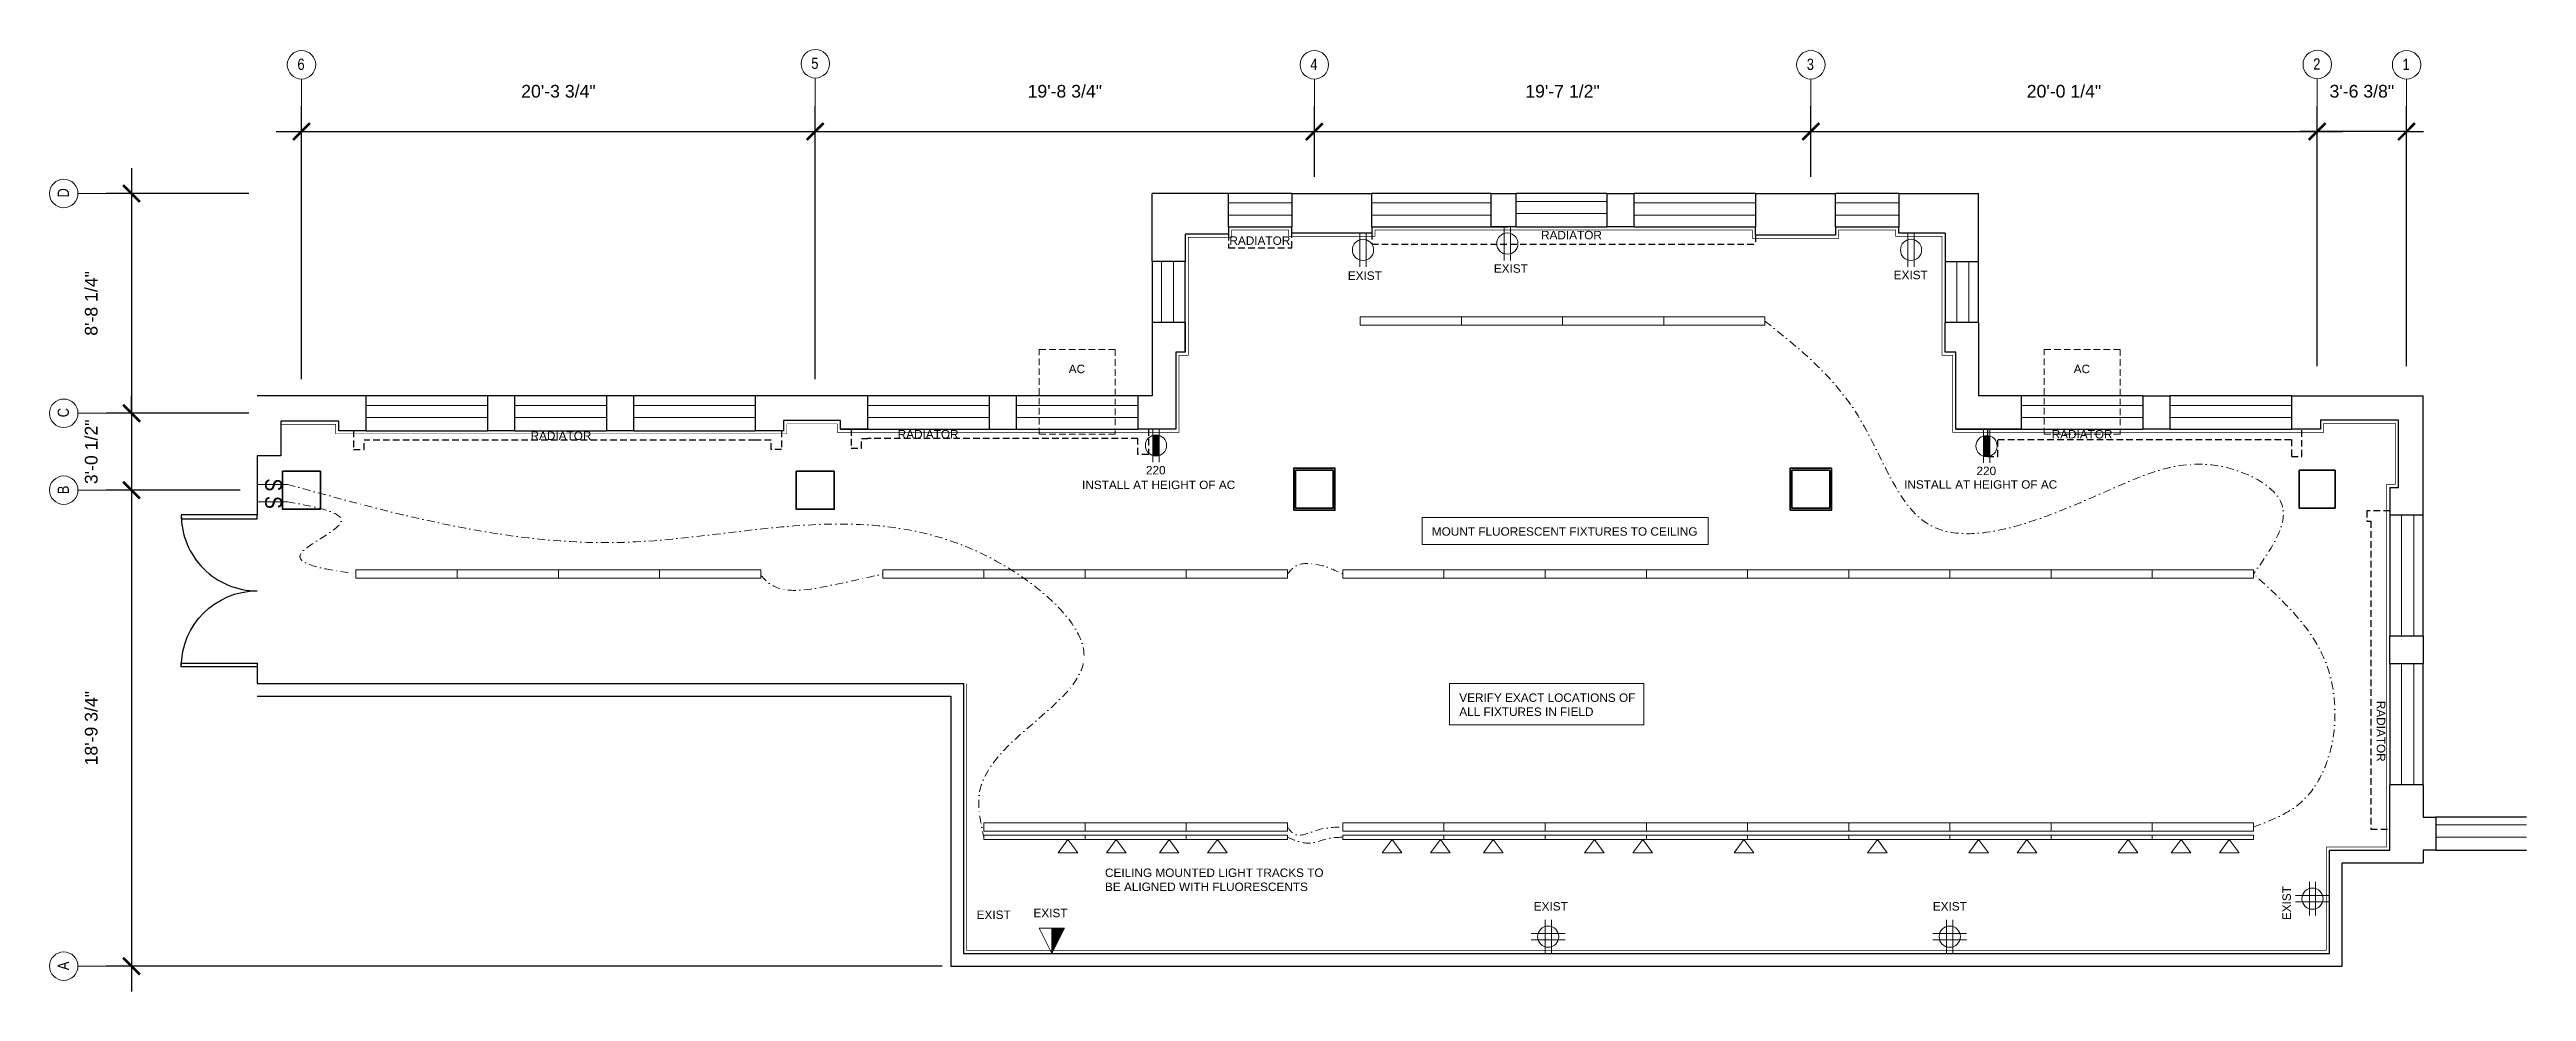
# Model space of a CAD drawing. Extents: x 2166 to 4336, y -1734 to 661.
# Drawn here: x 3161 to 4336, y 214 to 661 of the extents above; entities that cross this region are included whole.
import ezdxf

# ---------------------------------------------------------------- set-up
doc = ezdxf.new("R2010")
doc.units = 0
doc.header["$LTSCALE"] = 25
doc.header["$MEASUREMENT"] = 0
doc.header["$PDMODE"] = 34
doc.header["$PDSIZE"] = 6
doc.linetypes.add('HIDDEN2', pattern=[0.1875, 0.125, -0.0625])
doc.linetypes.add('STYLE_01', pattern=[0.3, 0.15, -0.075, 0.0005, -0.0745])
doc.layers.get('0').update_dxf_attribs({"lineweight": 15})
for name, color, linetype, lineweight in [('A-ANNO-NOTE', 230, 'Continuous', 13), ('A-CEN-COLNUM', 1, 'Continuous', 15), ('A-DIM', 86, 'Continuous', 15), ('A-EQMT', 134, 'Continuous', 20), ('A-FURN-FURN', 43, 'HIDDEN2', 25), ('A-PWR-SYMBOL', 3, 'Continuous', 9), ('E-Elec', 71, 'Continuous', 25), ('EXIST-BEAM-OVHD', 32, 'HIDDEN2', 25), ('EXIST-GLAZ-GLAZ', 4, 'Continuous', 18), ('EXIST-S-COL', 32, 'Continuous', 35), ('EXIST-WALL-FULL', 1, 'Continuous', 30), ('EXIST-WALL-PRHT', 32, 'Continuous', 25)]:
    doc.layers.add(name, color=color, linetype=linetype, lineweight=lineweight)
doc.layers.add('NEW-PART', color=1, linetype='Continuous')
doc.styles.add('ARCHITXT', font='cityb___.ttf', dxfattribs={"height": 6})
doc.styles.add('Arial Narrow 8', font='ARIALN.TTF', dxfattribs={"height": 9})
doc.styles.add('Dim', font='ARIAL.TTF', dxfattribs={"height": 6})
doc.styles.add('DIMPAPER', font='ARIAL.TTF', dxfattribs={"height": 2})
doc.dimstyles.new('AW PAPER', dxfattribs={"dimscale": 0, "dimtxt": 0.5625, "dimasz": 0.125, "dimexe": 0.09375, "dimexo": 0.03125, "dimgap": 0.125, "dimtad": 1, "dimdec": 3, "dimrnd": 0.125, "dimzin": 3, "dimdsep": 46, "dimlunit": 4, "dimtxsty": 'DIMPAPER', "dimblk": 'ARCHTICK', "dimcen": 0.09375, "dimdle": 0.09375, "dimadec": 0, "dimazin": 0, "dimtfac": 1, "dimtdec": 3, "dimtix": 1, "dimtmove": 1, "dimatfit": 2, "dimfxl": 0, "dimfrac": 2, "dimtolj": 1, "dimtzin": 0, "dimarcsym": 0})

msp = doc.modelspace()

# ---------------------------------------------------------------- texts
at = {"layer": 'A-ANNO-NOTE', "char_height": 4, "style": 'DIMPAPER'}
for s, insert, attachment_point in [('RADIATOR', (3750.0731, 568.4276), 9), ('RADIATOR', (3897.911, 571.0575), 9), ('EXIST', (3793.5118, 551.8076), 9), ('EXIST', (3862.7734, 555.1848), 9), ('EXIST', (4052.4699, 552.1209), 9), ('AC', (3652.7277, 507.5566), 9), ('AC', (4129.4777, 507.5566), 9), ('RADIATOR', (3418.5477, 475.8852), 9), ('RADIATOR', (3592.7116, 476.5899), 9), ('RADIATOR', (4140.1284, 476.5816), 9), ('220', (3690.9158, 459.5242), 9), ('220', (4084.9169, 459.211), 9), ('INSTALL AT HEIGHT OF AC', (3723.9458, 452.5853), 9), ('INSTALL AT HEIGHT OF AC', (4113.9034, 452.7537), 9), ('MOUNT FLUORESCENT FIXTURES TO CEILING', (3817.226, 430.4559), 7), ('VERIFY EXACT LOCATIONS OF \\PALL FIXTURES IN FIELD', (3830.2428, 344.972), 7), ('CEILING MOUNTED LIGHT TRACKS TO \\PBE ALIGNED WITH FLUORESCENTS', (3662.1837, 261.9237), 7), ('EXIST', (3617.4431, 248.6563), 9), ('EXIST', (3644.3818, 249.4848), 9), ('EXIST', (3881.7122, 252.6542), 9), ('EXIST', (4071.0124, 252.6542), 9)]:
    msp.add_mtext(s, dxfattribs=dict(at, insert=insert, attachment_point=attachment_point))
at = {"layer": 'A-ANNO-NOTE', "char_height": 4, "attachment_point": 9, "style": 'DIMPAPER'}
for s, insert, rotation in [('RADIATOR', (4265.4308, 323.3253), 270), ('EXIST', (4224.7798, 264.3154), 90)]:
    msp.add_mtext(s, dxfattribs=dict(at, insert=insert, rotation=rotation))
at = {"layer": 'A-CEN-COLNUM', "linetype": 'Continuous', "style": 'Arial Narrow 8'}
for s, p in [('6', (3279.0994, 651.4609)), ('5', (3522.8494, 651.9446)), ('4', (3759.5994, 651.4609)), ('3', (3995.0994, 651.4609)), ('2', (4235.3494, 651.6015)), ('1', (4277.7244, 651.4609))]:
    msp.add_text(s, height=5.3251, dxfattribs=at).set_placement(p)
for s, p in [('D', (3170.6637, 590.9438)), ('C', (3170.6637, 486.6938)), ('B', (3170.6637, 450.1938)), ('A', (3170.6637, 224.4438))]:
    msp.add_text(s, height=5.3251, rotation=90, dxfattribs=at).set_placement(p)
at = {"layer": 'A-PWR-SYMBOL', "ltscale": 2, "char_height": 8, "width": 169.09408, "attachment_point": 1, "rotation": 270, "style": 'ARCHITXT'}
for insert in [(3271.7541, 457.6762), (3271.7541, 449.3628)]:
    msp.add_mtext('{\\fArial Narrow|b0|i0|c0|p34;S}', dxfattribs=dict(at, insert=insert))

# ---------------------------------------------------------------- blocks, each defined once
blk = doc.blocks.new('LDR')
blk.add_line((0, 0), (0, 0))
blk.add_lwpolyline([(-1.75, 0), (0, 0), (0, 36), (-1.75, 36)], close=True)
blk.add_arc((0, 0), 36, 90, 180)
blk = doc.blocks.new('Group-917')
at = {"layer": 'A-PWR-SYMBOL'}
for p, q in [((8, 1.5), (-8, 1.5)), ((-1.5, -8), (-1.5, 8)), ((1.5, -8), (1.5, 8)), ((8, -1.5), (-8, -1.5))]:
    blk.add_line(p, q, dxfattribs=at)
blk.add_circle((0, 0), 5.03, dxfattribs=at)
blk = doc.blocks.new('Group-916')
at = {"layer": 'A-PWR-SYMBOL'}
for p, q in [((-1.5, -8), (-1.5, 8)), ((1.5, -8), (1.5, 8))]:
    blk.add_line(p, q, dxfattribs=at)
blk.add_circle((0, 0), 5.03, dxfattribs=at)
blk = doc.blocks.new('Group-923')
at = {"layer": 'A-PWR-SYMBOL', "linetype": 'Continuous', "lineweight": 0}
blk.add_hatch(color=7, dxfattribs=at).paths.add_polyline_path([(12, -6), (12, 0), (0, 0)])
at = {"layer": 'A-PWR-SYMBOL'}
blk.add_line((12, 0), (0, 0), dxfattribs=at)
for points in [[(12, -6), (12, 6), (0, 0)], [(12, -6), (12, 0), (0, 0)]]:
    blk.add_lwpolyline(points, close=True, dxfattribs=at)
blk = doc.blocks.new('_ARCHTICK')
at = {"color": 0, "linetype": 'ByBlock', "const_width": 0.15}
blk.add_lwpolyline([(-0.5, -0.5), (0.5, 0.5)], dxfattribs=at)
blk = doc.blocks.new('*D51')
at = {"layer": 'A-DIM', "color": 0, "lineweight": -2}
for p, q in [((3281, 504.8), (3281, 634.2)), ((3524.7, 508.8), (3524.7, 634.2)), ((3269, 622.2), (3536.7, 622.2))]:
    blk.add_line(p, q, dxfattribs=at)
at = {"layer": 'Defpoints', "color": 0}
for p in [(3524.7, 622.2), (3281, 500.8), (3524.7, 504.8)]:
    blk.add_point(p, dxfattribs=at)
at = {"layer": 'A-DIM', "color": 0, "lineweight": -2, "xscale": 8, "yscale": 8, "zscale": 8, "rotation": 180}
blk.add_blockref('_ARCHTICK', (3281, 622.2), dxfattribs=at)
at = {"layer": 'A-DIM', "color": 0, "lineweight": -2, "xscale": 8, "yscale": 8, "zscale": 8}
blk.add_blockref('_ARCHTICK', (3524.7, 622.2), dxfattribs=at)
at = {"layer": 'A-DIM', "color": 0, "insert": (3402.9, 641.3), "char_height": 6, "attachment_point": 5, "style": 'Dim'}
blk.add_mtext('\\A1;20\'-3 3/4"', dxfattribs=at)
blk = doc.blocks.new('*D52')
at = {"layer": 'A-DIM', "color": 0, "lineweight": -2}
for p, q in [((3524.7, 504.8), (3524.7, 634.2)), ((3761.5, 604.8), (3761.5, 634.2)), ((3512.7, 622.2), (3773.5, 622.2))]:
    blk.add_line(p, q, dxfattribs=at)
at = {"layer": 'Defpoints', "color": 0}
for p in [(3761.5, 622.2), (3761.5, 600.8), (3524.7, 500.8)]:
    blk.add_point(p, dxfattribs=at)
at = {"layer": 'A-DIM', "color": 0, "lineweight": -2, "xscale": 8, "yscale": 8, "zscale": 8, "rotation": 180}
blk.add_blockref('_ARCHTICK', (3524.7, 622.2), dxfattribs=at)
at = {"layer": 'A-DIM', "color": 0, "lineweight": -2, "xscale": 8, "yscale": 8, "zscale": 8}
blk.add_blockref('_ARCHTICK', (3761.5, 622.2), dxfattribs=at)
at = {"layer": 'A-DIM', "color": 0, "insert": (3643.1, 641.3), "char_height": 6, "attachment_point": 5, "style": 'Dim'}
blk.add_mtext('\\A1;19\'-8 3/4"', dxfattribs=at)
blk = doc.blocks.new('*D53')
at = {"layer": 'A-DIM', "color": 0, "lineweight": -2}
for p, q in [((3761.5, 600.8), (3761.5, 634.2)), ((3997, 604.8), (3997, 634.2)), ((3749.5, 622.2), (4009, 622.2))]:
    blk.add_line(p, q, dxfattribs=at)
at = {"layer": 'Defpoints', "color": 0}
for p in [(3997, 622.2), (3997, 600.8), (3761.5, 596.8)]:
    blk.add_point(p, dxfattribs=at)
at = {"layer": 'A-DIM', "color": 0, "lineweight": -2, "xscale": 8, "yscale": 8, "zscale": 8, "rotation": 180}
blk.add_blockref('_ARCHTICK', (3761.5, 622.2), dxfattribs=at)
at = {"layer": 'A-DIM', "color": 0, "lineweight": -2, "xscale": 8, "yscale": 8, "zscale": 8}
blk.add_blockref('_ARCHTICK', (3997, 622.2), dxfattribs=at)
at = {"layer": 'A-DIM', "color": 0, "insert": (3879.2, 641.3), "char_height": 6, "attachment_point": 5, "style": 'Dim'}
blk.add_mtext('\\A1;19\'-7 1/2"', dxfattribs=at)
blk = doc.blocks.new('*D54')
at = {"layer": 'A-DIM', "color": 0, "lineweight": -2}
for p, q in [((3997, 600.8), (3997, 634.2)), ((4237.2, 511), (4237.2, 634.2)), ((3985, 622.2), (4249.2, 622.2))]:
    blk.add_line(p, q, dxfattribs=at)
at = {"layer": 'Defpoints', "color": 0}
for p in [(4237.2, 622.2), (3997, 596.8), (4237.2, 507)]:
    blk.add_point(p, dxfattribs=at)
at = {"layer": 'A-DIM', "color": 0, "lineweight": -2, "xscale": 8, "yscale": 8, "zscale": 8, "rotation": 180}
blk.add_blockref('_ARCHTICK', (3997, 622.2), dxfattribs=at)
at = {"layer": 'A-DIM', "color": 0, "lineweight": -2, "xscale": 8, "yscale": 8, "zscale": 8}
blk.add_blockref('_ARCHTICK', (4237.2, 622.2), dxfattribs=at)
at = {"layer": 'A-DIM', "color": 0, "insert": (4117.1, 641.3), "char_height": 6, "attachment_point": 5, "style": 'Dim'}
blk.add_mtext('\\A1;20\'-0 1/4"', dxfattribs=at)
blk = doc.blocks.new('*D55')
at = {"layer": 'A-DIM', "color": 0, "lineweight": -2}
for p, q in [((4237.2, 511), (4237.2, 634.2)), ((4279.6, 511), (4279.6, 634.2)), ((4237.2, 622.2), (4229.2, 622.2)), ((4279.6, 622.2), (4237.2, 622.2)), ((4279.6, 622.2), (4287.6, 622.2))]:
    blk.add_line(p, q, dxfattribs=at)
at = {"layer": 'Defpoints', "color": 0}
for p in [(4237.2, 622.2), (4237.2, 507), (4279.6, 507)]:
    blk.add_point(p, dxfattribs=at)
at = {"layer": 'A-DIM', "color": 0, "lineweight": -2, "xscale": 8, "yscale": 8, "zscale": 8}
blk.add_blockref('_ARCHTICK', (4237.2, 622.2), dxfattribs=at)
at = {"layer": 'A-DIM', "color": 0, "lineweight": -2, "xscale": 8, "yscale": 8, "zscale": 8, "rotation": 180}
blk.add_blockref('_ARCHTICK', (4279.6, 622.2), dxfattribs=at)
at = {"layer": 'A-DIM', "color": 0, "insert": (4258.4, 641.3), "char_height": 6, "attachment_point": 5, "style": 'Dim'}
blk.add_mtext('\\A1;3\'-6 3/8"', dxfattribs=at)
blk = doc.blocks.new('*D49')
at = {"layer": 'A-DIM', "color": 0, "lineweight": -2}
for p, q in [((3200.4, 488.6), (3200.4, 496.6)), ((3256, 488.6), (3188.4, 488.6)), ((3200.4, 488.6), (3200.4, 452.1)), ((3252, 452.1), (3188.4, 452.1)), ((3200.4, 452.1), (3200.4, 444.1))]:
    blk.add_line(p, q, dxfattribs=at)
at = {"layer": 'Defpoints', "color": 0}
for p in [(3260, 488.6), (3200.4, 452.1), (3256, 452.1)]:
    blk.add_point(p, dxfattribs=at)
at = {"layer": 'A-DIM', "color": 0, "lineweight": -2, "xscale": 8, "yscale": 8, "zscale": 8}
for p, rotation in [((3200.4, 488.6), 270), ((3200.4, 452.1), 90)]:
    blk.add_blockref('_ARCHTICK', p, dxfattribs=dict(at, rotation=rotation))
at = {"layer": 'A-DIM', "color": 0, "insert": (3181.3, 470.3), "char_height": 6, "attachment_point": 5, "rotation": 90, "style": 'Dim'}
blk.add_mtext('\\A1;3\'-0 1/2"', dxfattribs=at)
blk = doc.blocks.new('*D50')
at = {"layer": 'A-DIM', "color": 0, "lineweight": -2}
for p, q in [((3200.4, 464.1), (3200.4, 214.3)), ((3252, 452.1), (3188.4, 452.1)), ((3585, 226.3), (3188.4, 226.3))]:
    blk.add_line(p, q, dxfattribs=at)
at = {"layer": 'Defpoints', "color": 0}
for p in [(3256, 452.1), (3200.4, 226.3), (3589, 226.3)]:
    blk.add_point(p, dxfattribs=at)
at = {"layer": 'A-DIM', "color": 0, "lineweight": -2, "xscale": 8, "yscale": 8, "zscale": 8}
for p, rotation in [((3200.4, 452.1), 90), ((3200.4, 226.3), 270)]:
    blk.add_blockref('_ARCHTICK', p, dxfattribs=dict(at, rotation=rotation))
at = {"layer": 'A-DIM', "color": 0, "insert": (3181.3, 339.2), "char_height": 6, "attachment_point": 5, "rotation": 90, "style": 'Dim'}
blk.add_mtext('\\A1;18\'-9 3/4"', dxfattribs=at)
blk = doc.blocks.new('*D69')
at = {"layer": 'A-DIM', "color": 0, "lineweight": -2}
for p, q in [((3200.4, 604.8), (3200.4, 476.6)), ((3256, 592.8), (3188.4, 592.8)), ((3252, 488.6), (3188.4, 488.6))]:
    blk.add_line(p, q, dxfattribs=at)
at = {"layer": 'Defpoints', "color": 0}
for p in [(3260, 592.8), (3200.4, 488.6), (3256, 488.6)]:
    blk.add_point(p, dxfattribs=at)
at = {"layer": 'A-DIM', "color": 0, "lineweight": -2, "xscale": 8, "yscale": 8, "zscale": 8}
for p, rotation in [((3200.4, 592.8), 90), ((3200.4, 488.6), 270)]:
    blk.add_blockref('_ARCHTICK', p, dxfattribs=dict(at, rotation=rotation))
at = {"layer": 'A-DIM', "color": 0, "insert": (3181.3, 540.7), "char_height": 6, "attachment_point": 5, "rotation": 90, "style": 'Dim'}
blk.add_mtext('\\A1;8\'-8 1/4"', dxfattribs=at)

# ---------------------------------------------------------------- dimensions: what is measured, and where the dimension line sits
at = {"layer": 'A-DIM'}
for base, p1, p2, picture, middle in [((3524.7416, 622.2236), (3280.9916, 500.836), (3524.7416, 504.836), '*D51', (3402.8666, 641.328)), ((3761.4916, 622.2236), (3524.7416, 500.836), (3761.4916, 600.836), '*D52', (3643.1166, 641.328)), ((3996.9916, 622.2236), (3761.4916, 596.836), (3996.9916, 600.836), '*D53', (3879.2416, 641.326)), ((4237.2416, 622.2236), (3996.9916, 596.836), (4237.2416, 506.9524), '*D54', (4117.1166, 641.326)), ((4237.2416, 622.2236), (4279.6166, 506.9524), (4237.2416, 506.9524), '*D55', (4258.4291, 641.328))]:
    dim = msp.add_linear_dim(base=base, p1=p1, p2=p2, dimstyle='AW PAPER', override={"dimscale": 128, "dimasz": 0.0625, "dimtxsty": 'Dim'}, dxfattribs=at)
    dim.commit()
    dim.dimension.update_dxf_attribs({"geometry": picture, "text_midpoint": middle})
for base, p1, p2, override, picture, middle in [((3200.3846, 488.586), (3259.9916, 592.836), (3255.9916, 488.586), {"dimscale": 128, "dimasz": 0.0625, "dimtxsty": 'Dim'}, '*D69', (3181.2823, 540.711)), ((3200.3846, 452.086), (3259.9916, 488.586), (3255.9916, 452.086), {"dimscale": 128, "dimasz": 0.0625, "dimtxsty": 'Dim'}, '*D49', (3181.2803, 470.336)), ((3200.3846, 226.336), (3255.9916, 452.086), (3588.9916, 226.336), {"dimscale": 128, "dimtxt": 27, "dimasz": 0.0625, "dimtxsty": 'Dim'}, '*D50', (3181.2803, 339.211))]:
    dim = msp.add_linear_dim(base=base, p1=p1, p2=p2, angle=90, dimstyle='AW PAPER', override=override, dxfattribs=at)
    dim.commit()
    dim.dimension.update_dxf_attribs({"geometry": picture, "text_midpoint": middle})

# ---------------------------------------------------------------- hatches: boundary and pattern name
at = {"layer": 'A-PWR-SYMBOL', "linetype": 'STYLE_01'}
for points in [[(3684.864, 468.5153, 0.152479035), (3687.864, 468.5153), (3687.864, 478.124, 0.152479035), (3684.864, 478.124)], [(4078.8651, 468.2021, 0.152479035), (4081.8651, 468.2021), (4081.8651, 477.8108, 0.152479035), (4078.8651, 477.8108)]]:
    msp.add_hatch(color=256, dxfattribs=at).paths.add_polyline_path(points)

# ---------------------------------------------------------------- linework, layer by layer
for p, q in [((3311.7416, 486.336), (3311.7416, 492.336)), ((3311.7416, 492.336), (3329.1233, 492.336)), ((3620.2416, 481.086), (3607.2416, 481.086)), ((4271.7416, 440.336), (4271.7416, 453.336))]:
    msp.add_line(p, q)
at = {"layer": 'A-ANNO-NOTE'}
for points in [[(3812.627, 439.1239), (3948.2567, 439.1239), (3948.2567, 426.3323), (3812.627, 426.3323)], [(3825.6437, 360.4164), (3917.8438, 360.4164), (3917.8438, 340.8484), (3825.6437, 340.8484)]]:
    msp.add_lwpolyline(points, close=True, dxfattribs=at)
at = {"layer": 'A-CEN-COLNUM', "linetype": 'Continuous'}
for p, q in [((3280.9916, 633.7399), (3280.9916, 647.1336)), ((3524.7416, 634.2236), (3524.7416, 647.6173)), ((3761.4916, 633.7399), (3761.4916, 647.1336)), ((3996.9916, 633.7399), (3996.9916, 647.1336)), ((4237.2416, 633.7399), (4237.2416, 647.1336)), ((4279.6166, 633.7399), (4279.6166, 647.1336)), ((3188.3846, 592.836), (3174.991, 592.836)), ((3188.3846, 488.586), (3174.991, 488.586)), ((3188.3846, 452.086), (3174.991, 452.086)), ((3188.3846, 226.336), (3174.991, 226.336))]:
    msp.add_line(p, q, dxfattribs=at)
for centre in [(3281.0061, 653.8836), (3524.7561, 654.3673), (3761.5061, 653.8836), (3997.0061, 653.8836), (4237.2561, 654.0242), (4279.6311, 653.8836), (3168.241, 592.8505), (3168.241, 488.6005), (3168.241, 452.1005), (3168.241, 226.3505)]:
    msp.add_circle(centre, 6.75, dxfattribs=at)
at = {"layer": 'A-EQMT', "linetype": 'HIDDEN2'}
for points in [[(3630.9916, 518.9155), (3666.9916, 518.9155), (3666.9916, 478.6235), (3630.9916, 478.6235)], [(4107.7416, 518.9155), (4143.7416, 518.9155), (4143.7416, 478.6235), (4107.7416, 478.6235)]]:
    msp.add_lwpolyline(points, close=True, dxfattribs=at)
at = {"layer": 'A-FURN-FURN'}
for p, q in [((3720.7416, 573.586), (3720.7416, 567.086)), ((3720.7416, 567.086), (3750.7416, 567.086)), ((3750.7416, 567.086), (3750.7416, 574.086)), ((3788.7416, 574.086), (3788.7416, 568.7695)), ((3788.7416, 568.7695), (3970.7416, 568.7695)), ((3970.7416, 573.086), (3970.7416, 568.7695)), ((3305.7416, 480.336), (3305.7416, 471.336)), ((3305.7416, 471.336), (3310.7416, 471.336)), ((3496.2416, 475.836), (3310.7416, 475.836)), ((3310.7416, 471.336), (3310.7416, 475.836)), ((3503.7416, 475.836), (3496.2416, 475.836)), ((3503.7416, 471.336), (3503.7416, 475.836)), ((3508.7416, 471.336), (3503.7416, 471.336)), ((3508.7416, 480.336), (3508.7416, 471.336)), ((3541.7416, 481.086), (3541.7416, 472.086)), ((3541.7416, 472.086), (3546.7416, 472.086)), ((3546.7416, 472.086), (3546.7416, 476.586)), ((3546.7416, 476.586), (3549.7416, 476.586)), ((3677.7416, 476.586), (3549.7416, 476.586)), ((3677.7416, 469.086), (3677.7416, 476.586)), ((3682.7416, 481.086), (3682.7416, 469.086)), ((4080.7416, 481.086), (4080.7416, 468.086)), ((4085.7416, 468.086), (4085.7416, 476.086)), ((4085.7416, 476.086), (4224.9916, 476.086)), ((4224.9916, 476.086), (4224.9916, 468.086)), ((4229.9916, 468.086), (4229.9916, 481.086)), ((3682.7416, 469.086), (3677.7416, 469.086)), ((4080.7416, 468.086), (4085.7416, 468.086)), ((4224.9916, 468.086), (4229.9916, 468.086)), ((4271.7416, 442.336), (4260.7416, 442.336)), ((4260.7416, 442.336), (4260.7416, 437.336)), ((4260.7416, 437.336), (4262.7416, 437.336)), ((4262.7416, 437.336), (4262.7416, 291.336)), ((4262.7416, 291.336), (4271.7416, 291.336))]:
    msp.add_line(p, q, dxfattribs=at)
at = {"layer": 'A-PWR-SYMBOL'}
for p, q in [((3274.342, 454.8783), (3259.9916, 454.8783)), ((3274.342, 446.5648), (3259.9916, 446.5648)), ((3644.6179, 286.4691), (3639.9614, 280.0762)), ((3644.6179, 286.4691), (3649.2743, 280.0762)), ((3667.5265, 286.4691), (3662.8701, 280.0762)), ((3667.5265, 286.4691), (3672.183, 280.0762)), ((3692.6179, 286.4691), (3687.9614, 280.0762)), ((3692.6179, 286.4691), (3697.2743, 280.0762)), ((3715.5265, 286.4691), (3710.8701, 280.0762)), ((3715.5265, 286.4691), (3720.183, 280.0762)), ((3798.3679, 286.4691), (3793.7114, 280.0762)), ((3798.3679, 286.4691), (3803.0243, 280.0762)), ((3821.2765, 286.4691), (3816.6201, 280.0762)), ((3821.2765, 286.4691), (3825.933, 280.0762)), ((3846.3679, 286.4691), (3841.7114, 280.0762)), ((3846.3679, 286.4691), (3851.0243, 280.0762)), ((3894.3679, 286.4691), (3889.7114, 280.0762)), ((3894.3679, 286.4691), (3899.0243, 280.0762)), ((3917.2765, 286.4691), (3912.6201, 280.0762)), ((3917.2765, 286.4691), (3921.933, 280.0762)), ((3965.2765, 286.4691), (3960.6201, 280.0762)), ((3965.2765, 286.4691), (3969.933, 280.0762)), ((4028.6179, 286.4691), (4023.9614, 280.0762)), ((4028.6179, 286.4691), (4033.2743, 280.0762)), ((4076.6179, 286.4691), (4071.9614, 280.0762)), ((4076.6179, 286.4691), (4081.2743, 280.0762)), ((4099.5265, 286.4691), (4094.8701, 280.0762)), ((4099.5265, 286.4691), (4104.183, 280.0762)), ((4147.5265, 286.4691), (4142.8701, 280.0762)), ((4147.5265, 286.4691), (4152.183, 280.0762)), ((4172.6179, 286.4691), (4167.9614, 280.0762)), ((4172.6179, 286.4691), (4177.2743, 280.0762)), ((4195.5265, 286.4691), (4190.8701, 280.0762)), ((4195.5265, 286.4691), (4200.183, 280.0762)), ((3639.9614, 280.0762), (3649.2743, 280.0762)), ((3662.8701, 280.0762), (3672.183, 280.0762)), ((3687.9614, 280.0762), (3697.2743, 280.0762)), ((3710.8701, 280.0762), (3720.183, 280.0762)), ((3793.7114, 280.0762), (3803.0243, 280.0762)), ((3816.6201, 280.0762), (3825.933, 280.0762)), ((3841.7114, 280.0762), (3851.0243, 280.0762)), ((3889.7114, 280.0762), (3899.0243, 280.0762)), ((3912.6201, 280.0762), (3921.933, 280.0762)), ((3960.6201, 280.0762), (3969.933, 280.0762)), ((4023.9614, 280.0762), (4033.2743, 280.0762)), ((4071.9614, 280.0762), (4081.2743, 280.0762)), ((4094.8701, 280.0762), (4104.183, 280.0762)), ((4142.8701, 280.0762), (4152.183, 280.0762)), ((4167.9614, 280.0762), (4177.2743, 280.0762)), ((4190.8701, 280.0762), (4200.183, 280.0762))]:
    msp.add_line(p, q, dxfattribs=at)
for points in [[(3783.2416, 530.336), (3831.2416, 530.336), (3831.2416, 534.336), (3783.2416, 534.336)], [(3831.2416, 530.336), (3879.2416, 530.336), (3879.2416, 534.336), (3831.2416, 534.336)], [(3879.2416, 530.336), (3927.2416, 530.336), (3927.2416, 534.336), (3879.2416, 534.336)], [(3927.2416, 530.336), (3975.2416, 530.336), (3975.2416, 534.336), (3927.2416, 534.336)], [(3306.8666, 410.336), (3354.8666, 410.336), (3354.8666, 414.336), (3306.8666, 414.336)], [(3354.8666, 410.336), (3402.8666, 410.336), (3402.8666, 414.336), (3354.8666, 414.336)], [(3402.8666, 410.336), (3450.8666, 410.336), (3450.8666, 414.336), (3402.8666, 414.336)], [(3450.8666, 410.336), (3498.8666, 410.336), (3498.8666, 414.336), (3450.8666, 414.336)], [(3556.7416, 410.336), (3604.7416, 410.336), (3604.7416, 414.336), (3556.7416, 414.336)], [(3604.7416, 410.336), (3652.7416, 410.336), (3652.7416, 414.336), (3604.7416, 414.336)], [(3652.7416, 410.336), (3700.7416, 410.336), (3700.7416, 414.336), (3652.7416, 414.336)], [(3700.7416, 410.336), (3748.7416, 410.336), (3748.7416, 414.336), (3700.7416, 414.336)], [(3774.9916, 410.336), (3822.9916, 410.336), (3822.9916, 414.336), (3774.9916, 414.336)], [(3822.9916, 410.336), (3870.9916, 410.336), (3870.9916, 414.336), (3822.9916, 414.336)], [(3870.9916, 410.336), (3918.9916, 410.336), (3918.9916, 414.336), (3870.9916, 414.336)], [(3918.9916, 410.336), (3966.9916, 410.336), (3966.9916, 414.336), (3918.9916, 414.336)], [(3966.9916, 410.336), (4014.9916, 410.336), (4014.9916, 414.336), (3966.9916, 414.336)], [(4014.9916, 410.336), (4062.9916, 410.336), (4062.9916, 414.336), (4014.9916, 414.336)], [(4062.9916, 410.336), (4110.9916, 410.336), (4110.9916, 414.336), (4062.9916, 414.336)], [(4110.9916, 410.336), (4158.9916, 410.336), (4158.9916, 414.336), (4110.9916, 414.336)], [(4158.9916, 410.336), (4206.9916, 410.336), (4206.9916, 414.336), (4158.9916, 414.336)], [(4158.9916, 410.336), (4206.9916, 410.336), (4206.9916, 414.336), (4158.9916, 414.336)], [(3604.7416, 290.336), (3652.7416, 290.336), (3652.7416, 294.336), (3604.7416, 294.336)], [(3652.7416, 290.336), (3700.7416, 290.336), (3700.7416, 294.336), (3652.7416, 294.336)], [(3700.7416, 290.336), (3748.7416, 290.336), (3748.7416, 294.336), (3700.7416, 294.336)], [(3774.9916, 290.336), (3822.9916, 290.336), (3822.9916, 294.336), (3774.9916, 294.336)], [(3822.9916, 290.336), (3870.9916, 290.336), (3870.9916, 294.336), (3822.9916, 294.336)], [(3870.9916, 290.336), (3918.9916, 290.336), (3918.9916, 294.336), (3870.9916, 294.336)], [(3918.9916, 290.336), (3966.9916, 290.336), (3966.9916, 294.336), (3918.9916, 294.336)], [(3966.9916, 290.336), (4014.9916, 290.336), (4014.9916, 294.336), (3966.9916, 294.336)], [(4014.9916, 290.336), (4062.9916, 290.336), (4062.9916, 294.336), (4014.9916, 294.336)], [(4062.9916, 290.336), (4110.9916, 290.336), (4110.9916, 294.336), (4062.9916, 294.336)], [(4110.9916, 290.336), (4158.9916, 290.336), (4158.9916, 294.336), (4110.9916, 294.336)], [(4158.9916, 290.336), (4206.9916, 290.336), (4206.9916, 294.336), (4158.9916, 294.336)], [(3604.7416, 286.4691), (3652.7416, 286.4691), (3652.7416, 288.4691), (3604.7416, 288.4691)], [(3652.7416, 286.4691), (3700.7416, 286.4691), (3700.7416, 288.4691), (3652.7416, 288.4691)], [(3700.7416, 286.4691), (3748.7416, 286.4691), (3748.7416, 288.4691), (3700.7416, 288.4691)], [(3774.9916, 286.4691), (3822.9916, 286.4691), (3822.9916, 288.4691), (3774.9916, 288.4691)], [(3822.9916, 286.4691), (3870.9916, 286.4691), (3870.9916, 288.4691), (3822.9916, 288.4691)], [(3870.9916, 286.4691), (3918.9916, 286.4691), (3918.9916, 288.4691), (3870.9916, 288.4691)], [(3918.9916, 286.4691), (3966.9916, 286.4691), (3966.9916, 288.4691), (3918.9916, 288.4691)], [(3966.9916, 286.4691), (4014.9916, 286.4691), (4014.9916, 288.4691), (3966.9916, 288.4691)], [(4014.9916, 286.4691), (4062.9916, 286.4691), (4062.9916, 288.4691), (4014.9916, 288.4691)], [(4062.9916, 286.4691), (4110.9916, 286.4691), (4110.9916, 288.4691), (4062.9916, 288.4691)], [(4110.9916, 286.4691), (4158.9916, 286.4691), (4158.9916, 288.4691), (4110.9916, 288.4691)], [(4158.9916, 286.4691), (4206.9916, 286.4691), (4206.9916, 288.4691), (4158.9916, 288.4691)]]:
    msp.add_lwpolyline(points, close=True, dxfattribs=at)
at = {"layer": 'A-PWR-SYMBOL', "linetype": 'STYLE_01'}
for points in [[(3975.2416, 532.336), (4019.4169, 487.386), (4051.4985, 436.7901), (4139.188, 452.4677), (4192.6573, 463.157), (4220.4613, 445.3415), (4206.9916, 412.336)], [(3274.342, 454.8783), (3433.9644, 427.3574), (3617.6635, 414.336), (3652.172, 371.7945), (3602.6469, 308.6691), (3604.7416, 287.4691)], [(3274.342, 446.5648), (3299.613, 436.7168), (3280.5526, 421.6948), (3306.8666, 412.336)], [(3498.8666, 411.836), (3502.1865, 408.4417), (3530.5119, 406.6141), (3556.7416, 412.336)], [(3748.7416, 412.336), (3752.0615, 415.7302), (3762.2667, 416.9534), (3774.9916, 412.336)], [(4206.9916, 292.336), (4228.4802, 303.1295), (4242.8516, 365.8457), (4206.9916, 412.336)], [(3748.7416, 292.336), (3752.0615, 288.9417), (3762.4958, 290.7515), (3774.9916, 292.336)], [(3748.7416, 287.4691), (3758.813, 284.6978), (3769.0896, 287.0703), (3774.9916, 287.4691)]]:
    msp.add_spline(points, degree=3, dxfattribs=at)
at = {"layer": 'E-Elec', "linetype": 'STYLE_01', "const_width": 0.3, "flags": 128}
msp.add_lwpolyline([(3271.2416, 483.336), (3297.2416, 483.336), (3297.2416, 478.836), (3511.2416, 478.836), (3511.2416, 483.586), (3535.2416, 483.586), (3535.2416, 479.586), (3697.2416, 479.586), (3697.2416, 516.086), (3701.7416, 516.086), (3701.7416, 572.086), (3722.2416, 572.086), (3722.2416, 575.586), (3749.2416, 575.586), (3749.2416, 572.586), (3790.2416, 572.586), (3790.2416, 575.586), (3969.2416, 575.586), (3969.2416, 571.586), (4010.2416, 571.586), (4010.2416, 575.586), (4037.2416, 575.586), (4037.2416, 572.586), (4059.2416, 572.586), (4059.2416, 516.086), (4064.2416, 516.086), (4064.2416, 479.586), (4240.2416, 479.586), (4240.2416, 483.836), (4274.2416, 483.836), (4274.2416, 454.836), (4270.2416, 454.836), (4270.2416, 282.836), (4241.4916, 282.836), (4241.4916, 233.836), (3596.4916, 233.836), (3596.4916, 360.336)], dxfattribs=at)
at = {"layer": 'EXIST-BEAM-OVHD', "flags": 128}
msp.add_lwpolyline([(4242.9916, 281.336), (4271.7416, 281.336)], dxfattribs=at)
at = {"layer": 'EXIST-GLAZ-GLAZ'}
for p, q in [((3750.7416, 588.336), (3720.7416, 588.336)), ((3845.2416, 588.336), (3788.7416, 588.336)), ((3900.2416, 589.086), (3857.2416, 589.086)), ((3970.7416, 588.336), (3913.2416, 588.336)), ((4038.7416, 588.336), (4008.7416, 588.336)), ((3750.7416, 582.586), (3720.7416, 582.586)), ((3845.2416, 582.586), (3788.7416, 582.586)), ((3900.2416, 583.336), (3857.2416, 583.336)), ((3970.7416, 582.586), (3913.2416, 582.586)), ((4038.7416, 582.586), (4008.7416, 582.586)), ((3688.9916, 560.586), (3688.9916, 531.586)), ((3694.7416, 560.586), (3694.7416, 531.586)), ((4066.2416, 531.586), (4066.2416, 560.586)), ((4071.9916, 531.586), (4071.9916, 560.586)), ((3369.2416, 492.336), (3311.7416, 492.336)), ((3369.2416, 486.586), (3311.7416, 486.586)), ((3425.7416, 492.336), (3382.2416, 492.336)), ((3425.7416, 486.586), (3382.2416, 486.586)), ((3496.2416, 492.336), (3438.7416, 492.336)), ((3496.2416, 486.586), (3438.7416, 486.586)), ((3607.2416, 492.336), (3549.7416, 492.336)), ((3607.2416, 486.586), (3549.7416, 486.586)), ((3677.7416, 492.336), (3620.2416, 492.336)), ((3677.7416, 486.586), (3620.2416, 486.586)), ((4154.4916, 492.336), (4096.9916, 492.336)), ((4154.4916, 486.586), (4096.9916, 486.586)), ((4224.9916, 492.336), (4167.4916, 492.336)), ((4224.9916, 486.586), (4167.4916, 486.586)), ((4277.2416, 382.836), (4277.2416, 440.336)), ((4282.9916, 382.836), (4282.9916, 440.336)), ((4277.2416, 312.336), (4277.2416, 369.836)), ((4282.9916, 312.336), (4282.9916, 369.836)), ((4336.4916, 293.336), (4293.4916, 293.336)), ((4336.4916, 287.586), (4293.4916, 287.586))]:
    msp.add_line(p, q, dxfattribs=at)
at = {"layer": 'EXIST-S-COL'}
for points in [[(3271.9916, 461.086), (3289.9916, 461.086), (3289.9916, 443.086), (3271.9916, 443.086)], [(3515.7416, 461.086), (3533.7416, 461.086), (3533.7416, 443.086), (3515.7416, 443.086)], [(3751.7416, 442.586), (3751.7416, 462.586), (3771.2416, 462.586), (3771.2416, 442.586)], [(3752.4916, 461.586), (3770.4916, 461.586), (3770.4916, 443.586), (3752.4916, 443.586)], [(3987.2416, 442.586), (3987.2416, 462.586), (4006.7416, 462.586), (4006.7416, 442.586)], [(3987.9916, 461.586), (4005.9916, 461.586), (4005.9916, 443.586), (3987.9916, 443.586)], [(4228.7416, 443.586), (4228.7416, 461.586), (4245.7416, 461.586), (4245.7416, 443.586)]]:
    msp.add_lwpolyline(points, close=True, dxfattribs=at)
at = {"layer": 'EXIST-WALL-FULL'}
for p, q in [((3720.7416, 592.836), (3684.4916, 592.836)), ((3684.4916, 560.586), (3684.4916, 592.836)), ((3720.7416, 577.086), (3720.7416, 592.836)), ((3750.7416, 592.836), (3750.7416, 577.086)), ((3750.7416, 592.836), (3788.7416, 592.836)), ((3788.7416, 577.086), (3788.7416, 592.6727)), ((3845.2416, 592.836), (3845.2416, 577.086)), ((3845.2416, 592.836), (3857.2416, 592.836)), ((3857.2416, 577.086), (3857.2416, 592.836)), ((3900.2416, 592.836), (3900.2416, 577.086)), ((3900.2416, 592.836), (3913.2416, 592.836)), ((3913.2416, 577.086), (3913.2416, 592.836)), ((3970.7416, 592.836), (3970.7416, 577.086)), ((3970.7416, 592.836), (4008.7416, 592.836)), ((4008.7416, 577.086), (4008.7416, 592.836)), ((4038.7416, 592.836), (4038.7416, 577.086)), ((4038.7416, 592.836), (4076.4916, 592.836)), ((4076.4916, 560.586), (4076.4916, 592.836)), ((3720.7416, 577.086), (3720.7416, 573.586)), ((3750.7416, 574.086), (3750.7416, 577.086)), ((3788.7416, 577.086), (3788.7416, 574.086)), ((3857.2416, 577.086), (3845.2416, 577.086)), ((3845.2416, 577.086), (3853.2416, 577.086)), ((3913.2416, 577.086), (3900.2416, 577.086)), ((3970.7416, 573.086), (3970.7416, 577.086)), ((4008.7416, 577.086), (4008.7416, 573.086)), ((4038.7416, 574.086), (4038.7416, 577.086)), ((3720.7416, 573.586), (3700.2416, 573.586)), ((3700.2416, 573.586), (3700.2416, 560.586)), ((3788.7416, 574.086), (3750.7416, 574.086)), ((4008.7416, 573.086), (3970.7416, 573.086)), ((4060.7416, 574.086), (4038.7416, 574.086)), ((4060.7416, 574.086), (4044.7416, 574.086)), ((4060.7416, 574.086), (4060.7416, 560.586)), ((3700.2416, 560.586), (3684.4916, 560.586)), ((4060.7416, 560.586), (4076.4916, 560.586)), ((3700.2416, 531.586), (3684.4916, 531.586)), ((3684.4916, 531.586), (3684.4916, 496.836)), ((3700.2416, 531.586), (3700.2416, 517.586)), ((3700.2416, 517.586), (3700.2416, 531.586)), ((4060.7416, 517.586), (4060.7416, 531.586)), ((4076.4916, 531.586), (4060.7416, 531.586)), ((4076.4916, 531.586), (4076.4916, 496.836)), ((3700.2416, 517.586), (3695.7416, 517.586)), ((3695.7416, 517.586), (3695.7416, 481.086)), ((4065.7416, 517.586), (4060.7416, 517.586)), ((4065.7416, 481.086), (4065.7416, 517.586)), ((3311.7416, 496.836), (3259.9916, 496.836)), ((3311.7416, 480.336), (3311.7416, 496.836)), ((3369.2416, 496.836), (3369.2416, 480.336)), ((3382.2416, 496.836), (3369.2416, 496.836)), ((3382.2416, 480.336), (3382.2416, 496.836)), ((3425.7416, 496.836), (3425.7416, 480.336)), ((3438.7416, 496.836), (3425.7416, 496.836)), ((3438.7416, 480.336), (3438.7416, 496.836)), ((3496.2416, 496.836), (3496.2416, 480.336)), ((3549.7416, 496.836), (3496.2416, 496.836)), ((3549.7416, 481.086), (3549.7416, 496.836)), ((3607.2416, 496.836), (3607.2416, 481.086)), ((3620.2416, 496.836), (3607.2416, 496.836)), ((3620.2416, 481.086), (3620.2416, 496.836)), ((3677.7416, 496.836), (3677.7416, 481.086)), ((3684.4916, 496.836), (3677.7416, 496.836)), ((4096.9916, 496.836), (4076.4916, 496.836)), ((4096.9916, 481.086), (4096.9916, 496.836)), ((4154.4916, 496.836), (4154.4916, 481.086)), ((4154.4916, 496.836), (4167.4916, 496.836)), ((4167.4916, 481.086), (4167.4916, 496.836)), ((4224.9916, 496.836), (4224.9916, 481.086)), ((4224.9916, 496.836), (4287.4916, 496.836)), ((4287.4916, 440.336), (4287.4916, 496.836)), ((3298.7416, 484.836), (3271.2416, 484.836)), ((3271.2416, 484.836), (3271.2416, 468.336)), ((3298.7416, 480.336), (3298.7416, 484.836)), ((3311.7416, 486.336), (3311.7416, 490.336)), ((3311.7416, 480.336), (3311.7416, 486.336)), ((3536.7416, 485.086), (3509.7416, 485.086)), ((3509.7416, 485.086), (3509.7416, 480.336)), ((3536.7416, 481.086), (3536.7416, 485.086)), ((4275.7416, 485.336), (4238.7416, 485.336)), ((4238.7416, 485.336), (4238.7416, 481.086)), ((4275.7416, 453.336), (4275.7416, 485.336)), ((3311.7416, 480.336), (3298.7416, 480.336)), ((3382.2416, 480.336), (3369.2416, 480.336)), ((3438.7416, 480.336), (3425.7416, 480.336)), ((3509.7416, 480.336), (3496.2416, 480.336)), ((3549.7416, 481.086), (3536.7416, 481.086)), ((3536.7416, 481.086), (3549.7416, 481.086)), ((3607.2416, 481.086), (3620.2416, 481.086)), ((3695.7416, 481.086), (3677.7416, 481.086)), ((4096.9916, 481.086), (4065.7416, 481.086)), ((4065.7416, 481.086), (4096.9916, 481.086)), ((4065.7416, 481.086), (4083.7416, 481.086)), ((4167.4916, 481.086), (4154.4916, 481.086)), ((4238.7416, 481.086), (4224.9916, 481.086)), ((3259.9916, 468.336), (3259.9916, 440.336)), ((3271.2416, 468.336), (3259.9916, 468.336)), ((4271.7416, 453.336), (4275.7416, 453.336)), ((4271.7416, 453.336), (4271.7416, 440.336)), ((4271.7416, 440.336), (4287.4916, 440.336)), ((4271.7416, 369.836), (4271.7416, 382.836)), ((4287.4916, 382.836), (4271.7416, 382.836)), ((4287.4916, 382.836), (4287.4916, 369.836)), ((3259.9916, 368.336), (3259.9916, 360.336)), ((4271.7416, 369.836), (4287.4916, 369.836)), ((3259.9916, 360.336), (3594.9916, 360.336)), ((3259.9916, 354.336), (3588.9916, 354.336)), ((3588.9916, 354.336), (3588.9916, 226.336)), ((3594.9916, 360.336), (3594.9916, 232.336)), ((4271.7416, 281.336), (4271.7416, 312.336)), ((4287.4916, 312.336), (4271.7416, 312.336)), ((4287.4916, 312.336), (4287.4916, 297.086)), ((4287.4916, 297.086), (4293.4916, 297.086)), ((4293.4916, 297.086), (4293.4916, 281.336)), ((4242.9916, 232.336), (4242.9916, 281.336)), ((4242.9916, 281.336), (4271.7416, 281.336)), ((4248.9916, 226.336), (4248.9916, 275.336)), ((4248.9916, 275.336), (4287.4916, 275.336)), ((4287.4916, 281.336), (4287.4916, 275.336)), ((4293.4916, 281.336), (4287.4916, 281.336)), ((3588.9916, 226.336), (4248.9916, 226.336)), ((3594.9916, 232.336), (4242.9916, 232.336))]:
    msp.add_line(p, q, dxfattribs=at)
at = {"layer": 'EXIST-WALL-PRHT', "linetype": 'Continuous'}
for p, q in [((3750.7416, 592.836), (3720.7416, 592.836)), ((3845.2416, 592.836), (3788.7416, 592.836)), ((3900.2416, 592.836), (3857.2416, 592.836)), ((3970.7416, 592.836), (3913.2416, 592.836)), ((4038.7416, 592.836), (4008.7416, 592.836)), ((3720.7416, 577.086), (3750.7416, 577.086)), ((3788.7416, 577.086), (3845.2416, 577.086)), ((3857.2416, 577.086), (3900.2416, 577.086)), ((3913.2416, 577.086), (3970.7416, 577.086)), ((4008.7416, 577.086), (4038.7416, 577.086)), ((3684.4916, 560.586), (3684.4916, 531.586)), ((3700.2416, 531.586), (3700.2416, 560.586)), ((4060.7416, 560.586), (4060.7416, 531.586)), ((4076.4916, 531.586), (4076.4916, 560.586)), ((3369.2416, 496.836), (3311.7416, 496.836)), ((3425.7416, 496.836), (3382.2416, 496.836)), ((3496.2416, 496.836), (3438.7416, 496.836)), ((3607.2416, 496.836), (3549.7416, 496.836)), ((3677.7416, 496.836), (3620.2416, 496.836)), ((4154.4916, 496.836), (4096.9916, 496.836)), ((4224.9916, 496.836), (4167.4916, 496.836)), ((3311.7416, 480.336), (3369.2416, 480.336)), ((3382.2416, 480.336), (3425.7416, 480.336)), ((3438.7416, 480.336), (3496.2416, 480.336)), ((3549.7416, 481.086), (3607.2416, 481.086)), ((3620.2416, 481.086), (3677.7416, 481.086)), ((4096.9916, 481.086), (4154.4916, 481.086)), ((4167.4916, 481.086), (4224.9916, 481.086)), ((4271.7416, 440.336), (4271.7416, 382.836)), ((4287.4916, 382.836), (4287.4916, 440.336)), ((4271.7416, 369.836), (4271.7416, 312.336)), ((4287.4916, 312.336), (4287.4916, 369.836)), ((4336.4916, 297.086), (4293.4916, 297.086)), ((4293.4916, 281.336), (4336.4916, 281.336))]:
    msp.add_line(p, q, dxfattribs=at)

# ---------------------------------------------------------------- block references
at = {"layer": 'A-PWR-SYMBOL'}
for name, p in [('Group-916', (3853.0581, 569.086)), ('Group-916', (3784.5581, 566.086)), ('Group-916', (4044.5581, 566.086)), ('Group-916', (3686.364, 473.3197)), ('Group-916', (4080.3651, 473.0064)), ('Group-917', (4234.9916, 258.336)), ('Group-917', (3872.4198, 240.336)), ('Group-917', (4062.9198, 240.336))]:
    msp.add_blockref(name, p, dxfattribs=at)
at = {"layer": 'A-PWR-SYMBOL', "color": 7, "rotation": 90}
msp.add_blockref('Group-923', (3636.9916, 232.336), dxfattribs=at)
at = {"layer": 'NEW-PART', "rotation": 89.99999999999999}
msp.add_blockref('LDR', (3259.9916, 440.336), dxfattribs=at)
at = {"layer": 'NEW-PART', "xscale": -1, "rotation": 89.99999999999999}
msp.add_blockref('LDR', (3259.9916, 368.336), dxfattribs=at)

msp.set_redraw_order([(e.dxf.handle, doc.entitydb.next_handle()) for e in msp.query("TEXT MTEXT ATTDEF DIMENSION ARC_DIMENSION")])  # texts and dimensions are drawn at this point

doc.saveas('drawing.dxf')
